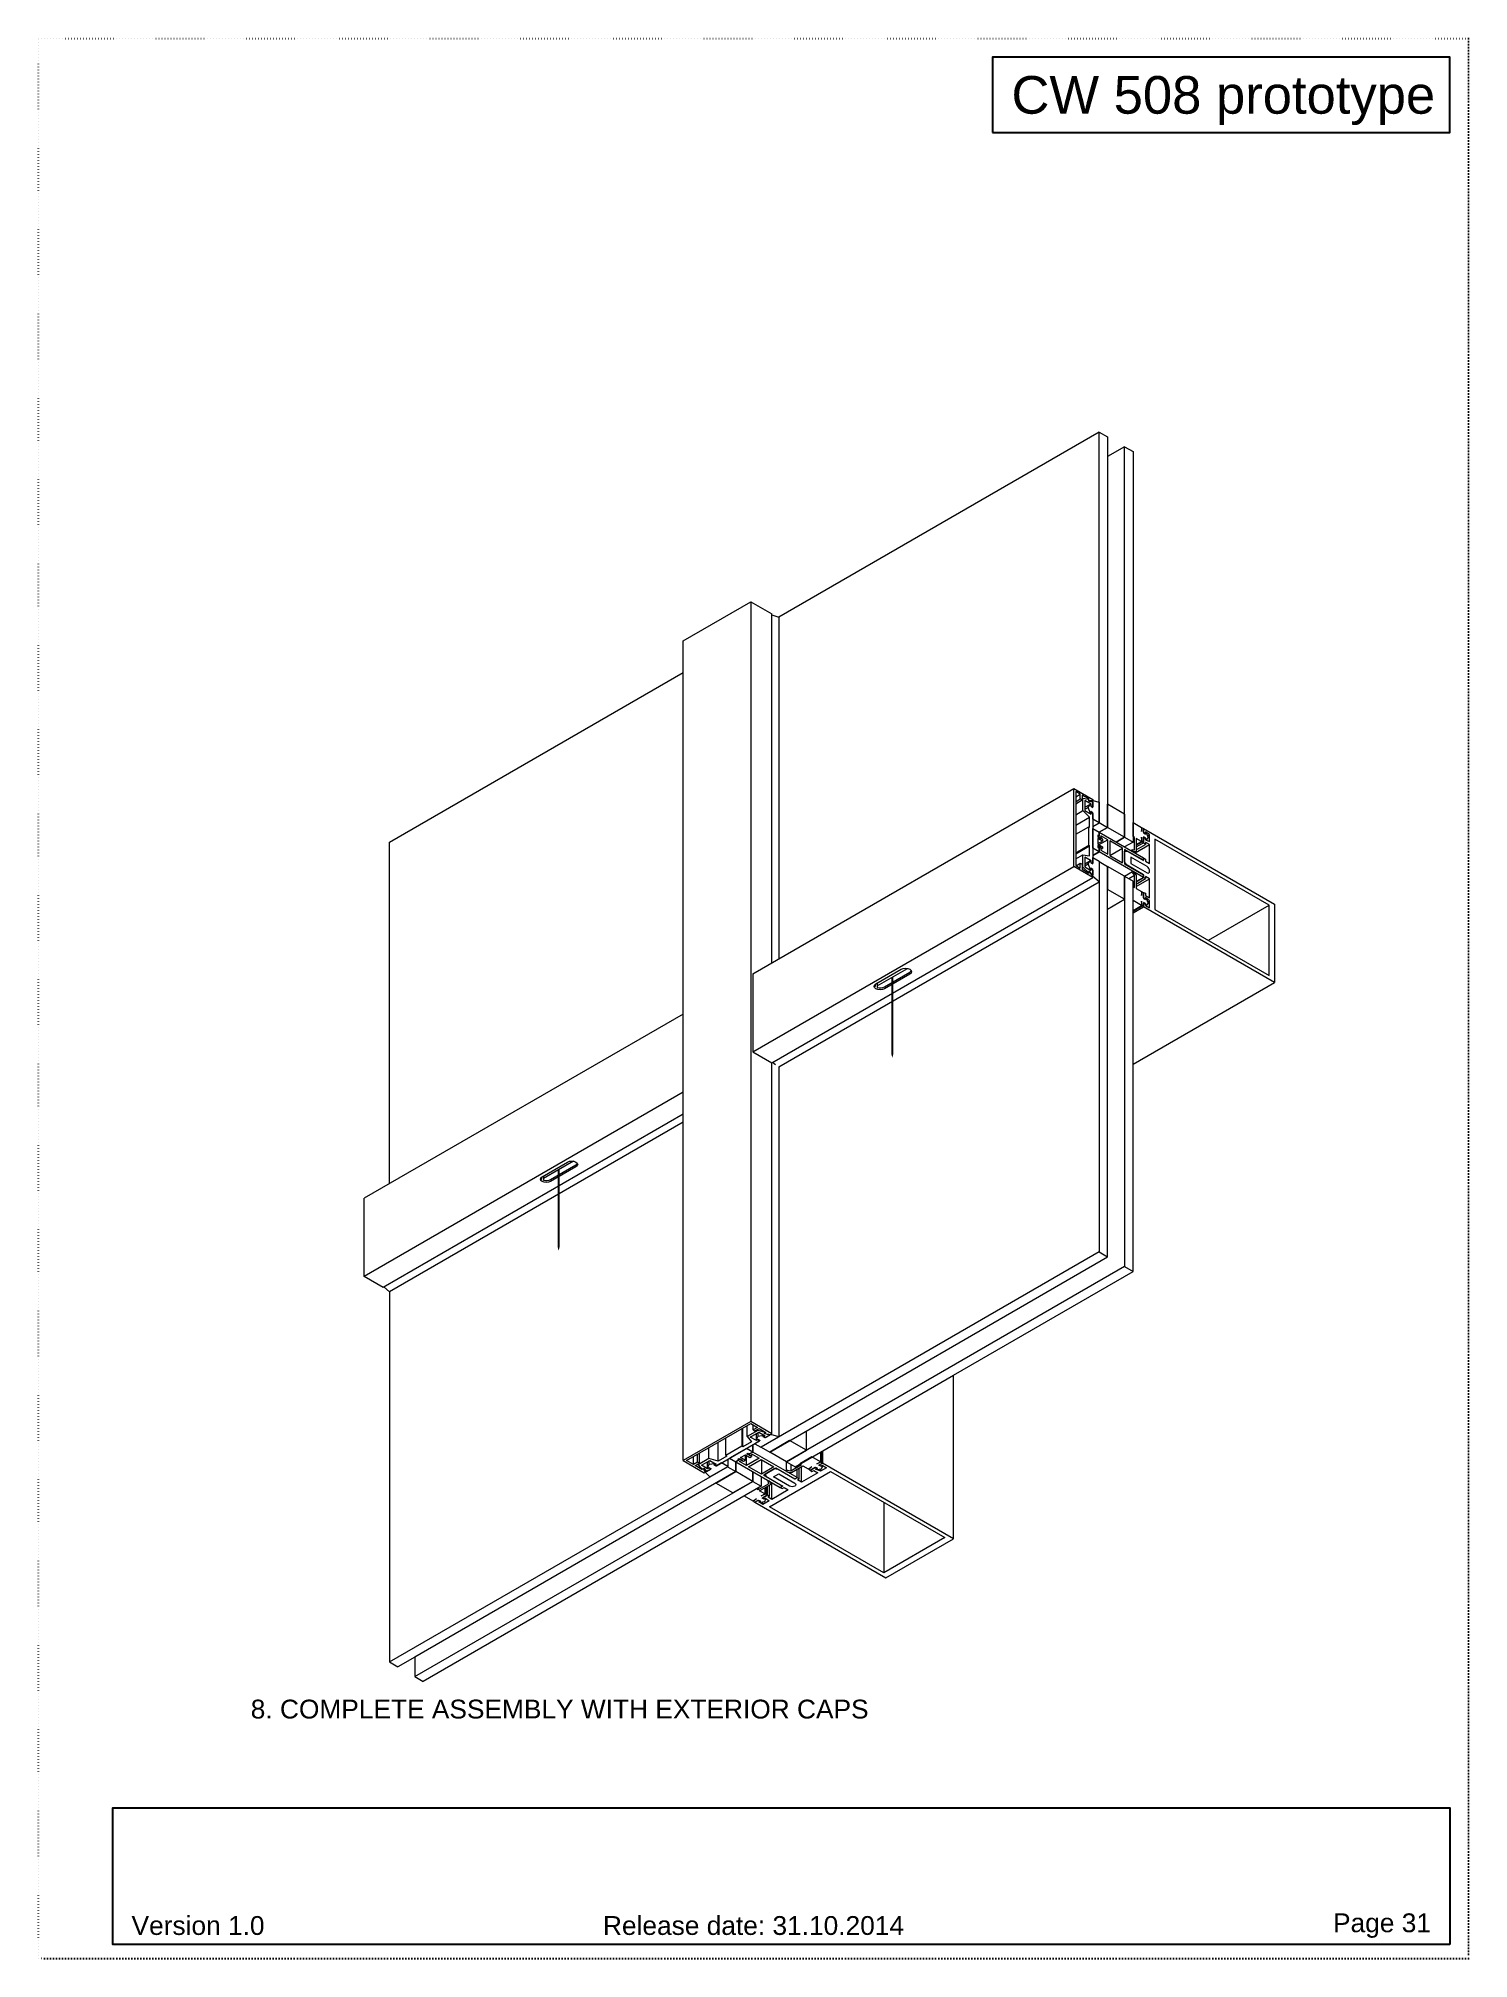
# Model space of a CAD drawing. Header units: millimetres. Extents: x -17234 to -8874, y -2869 to 1211.
# Drawn here: x -13434 to -12674, y -1849 to -829 of the extents above; entities that cross this region are included whole.
import ezdxf
from ezdxf.enums import TextEntityAlignment as Align

# ---------------------------------------------------------------- set-up
doc = ezdxf.new("R2010")
doc.units = ezdxf.units.MM
doc.linetypes.add('ACAD_ISO07W100', pattern=[3, 0, -3])
doc.linetypes.add('DASHED', pattern=[19.05, 12.7, -6.35])
doc.layers.get('Defpoints').update_dxf_attribs({"linetype": 'ACAD_ISO07W100', "true_color": 0x105689})
for name, color, linetype in [('Drain Path', 6, 'Continuous'), ('Profile View', 9, 'Continuous'), ('Text', 2, 'Continuous')]:
    doc.layers.add(name, color=color, linetype=linetype)
doc.styles.get("Standard").update_dxf_attribs({"font": 'arial.ttf'})

msp = doc.modelspace()

# ---------------------------------------------------------------- texts
at = {"layer": 'Text', "color": 1, "ltscale": 0.5}
msp.add_text('CW 508 prototype ', height=20, dxfattribs=at).set_placement((-12684.331, -849.239), align=Align.TOP_RIGHT)
at = {"layer": 'Text', "color": 1, "ltscale": 0.5, "char_height": 10}
for s, width, heights, insert, attachment_point in [('8. COMPLETE ASSEMBLY WITH EXTERIOR CAPS', 528.97966, [41.338], (-13321.493, -1711.696), 1), ('Page 31', 51.4779, [0], (-12694.331, -1831.739), 6), ('Version 1.0', 70.1, [0], (-13384.825, -1831.739), 4), ('Release date: 31.10.2014', 159.43151, [0], (-13054.331, -1831.739), 5)]:
    msp.add_mtext_dynamic_manual_height_columns(s, width=width, gutter_width=12.5, heights=heights, dxfattribs=dict(at, insert=insert, attachment_point=attachment_point))

# ---------------------------------------------------------------- linework, layer by layer
at = {"layer": 'Defpoints', "color": 1, "ltscale": 0.5}
msp.add_lwpolyline([(-13434.331, -829.239), (-12674.331, -829.239), (-12674.331, -1849.239), (-13434.331, -1849.239), (-13434.331, -829.239)], dxfattribs=at)
at = {"layer": 'Drain Path', "linetype": 'DASHED', "ltscale": 0.1}
for points in [[(-12980.556, -1370.904, 0, 3, 0), (-12980.556, -1364.904, 1, 1, 0), (-12980.556, -1327.89, 1, 1, 0)], [(-13157.898, -1473.292, 0, 3, 0), (-13157.898, -1467.292, 1, 1, 0), (-13157.898, -1430.279, 1, 1, 0)]]:
    msp.add_lwpolyline(points, format="xyseb", dxfattribs=at)
at = {"layer": 'Profile View', "lineweight": 0, "extrusion": (-2.77556e-17, 0.816497, -0.57735)}
for p, q in [((-12870.622, -1038.362), (-13040.857, -1136.647)), ((-12870.622, -1245.752), (-12870.622, -1038.362)), ((-12870.622, -1038.362), (-12866.132, -1040.954)), ((-12866.132, -1040.954), (-12866.132, -1051.323)), ((-12857.152, -1046.139), (-12866.132, -1051.323)), ((-12857.152, -1253.529), (-12857.152, -1046.139)), ((-12857.152, -1046.139), (-12852.662, -1048.731)), ((-12852.662, -1048.731), (-12852.662, -1245.752)), ((-12866.132, -1051.323), (-12866.132, -1248.344)), ((-13091.717, -1149.211), (-13055.796, -1128.472)), ((-13055.796, -1128.472), (-13055.796, -1563.991)), ((-13055.796, -1128.472), (-13044.57, -1134.953)), ((-13044.57, -1320.308), (-13044.57, -1134.953)), ((-13044.57, -1135.409), (-13040.857, -1136.647)), ((-13040.857, -1136.647), (-13040.857, -1318.164)), ((-13091.717, -1166.011), (-13091.717, -1149.211)), ((-13247.793, -1256.121), (-13091.717, -1166.011)), ((-13091.717, -1584.73), (-13091.717, -1166.011)), ((-13054.673, -1326.141), (-12884.048, -1227.631)), ((-12884.048, -1227.631), (-12873.946, -1233.463)), ((-12884.048, -1269.109), (-12884.048, -1227.631)), ((-12883.129, -1229.223), (-12883.129, -1268.578)), ((-12880.663, -1230.647), (-12883.129, -1229.223)), ((-12883.129, -1232.07), (-12880.663, -1230.647)), ((-12883.129, -1234.683), (-12880.663, -1233.259)), ((-12883.129, -1235.745), (-12879.744, -1233.79)), ((-12880.663, -1233.259), (-12880.663, -1230.647)), ((-12879.744, -1233.79), (-12880.663, -1233.259)), ((-12879.744, -1231.177), (-12879.744, -1233.79)), ((-12876.203, -1233.222), (-12879.744, -1231.177)), ((-12879.744, -1233.166), (-12879.249, -1232.88)), ((-12879.249, -1232.88), (-12876.317, -1233.341)), ((-12879.249, -1239.388), (-12879.249, -1232.88)), ((-12878.188, -1234.151), (-12878.188, -1239.342)), ((-12874.865, -1236.07), (-12878.188, -1234.151)), ((-12876.39, -1233.329), (-12876.203, -1233.222)), ((-12876.317, -1233.341), (-12876.167, -1234.414)), ((-12876.06, -1234.243), (-12876.203, -1233.222)), ((-12873.946, -1234.055), (-12876.06, -1234.243)), ((-12874.909, -1234.611), (-12873.946, -1234.055)), ((-12873.946, -1233.463), (-12873.946, -1234.055)), ((-12873.946, -1234.042), (-12870.622, -1234.932)), ((-12873.946, -1237.767), (-12873.946, -1234.042)), ((-12883.129, -1241.629), (-12879.249, -1239.388)), ((-12883.129, -1247.197), (-12875.713, -1242.915)), ((-12875.713, -1242.915), (-12879.249, -1239.388)), ((-12878.188, -1237.658), (-12875.328, -1236.006)), ((-12878.188, -1238.668), (-12876.524, -1237.707)), ((-12878.188, -1239.342), (-12874.865, -1241.261)), ((-12876.524, -1237.707), (-12875.328, -1236.006)), ((-12875.328, -1240.789), (-12876.524, -1237.707)), ((-12876.181, -1234.313), (-12876.06, -1234.243)), ((-12876.167, -1234.414), (-12873.946, -1234.762)), ((-12875.713, -1248.283), (-12875.713, -1242.915)), ((-12875.505, -1240.891), (-12875.328, -1240.789)), ((-12875.328, -1236.006), (-12875.067, -1236.158)), ((-12875.067, -1240.94), (-12875.328, -1240.789)), ((-12875.244, -1241.042), (-12875.067, -1240.94)), ((-12875.067, -1236.187), (-12874.865, -1236.07)), ((-12875.067, -1236.158), (-12875.067, -1237.12)), ((-12875.067, -1237.12), (-12873.946, -1237.767)), ((-12875.067, -1239.978), (-12875.067, -1240.94)), ((-12873.946, -1240.625), (-12875.067, -1239.978)), ((-12875.067, -1240.353), (-12874.865, -1240.237)), ((-12874.988, -1237.166), (-12874.865, -1237.095)), ((-12874.865, -1237.095), (-12874.865, -1236.07)), ((-12873.946, -1237.34), (-12874.865, -1237.095)), ((-12874.865, -1240.237), (-12873.946, -1241.052)), ((-12874.865, -1241.261), (-12874.865, -1240.237)), ((-12874.315, -1237.554), (-12873.946, -1237.34)), ((-12874.237, -1240.793), (-12873.946, -1240.625)), ((-12873.946, -1234.762), (-12873.946, -1237.34)), ((-12873.946, -1243.994), (-12873.946, -1240.625)), ((-12873.946, -1241.052), (-12873.946, -1267.353)), ((-12870.622, -1245.913), (-12873.946, -1243.994)), ((-12870.622, -1234.932), (-12870.622, -1245.913)), ((-12857.152, -1241.281), (-12866.132, -1236.097)), ((-12866.132, -1248.344), (-12866.132, -1236.097)), ((-12857.152, -1241.281), (-12857.152, -1253.529)), ((-12883.129, -1251.993), (-12876.208, -1247.997)), ((-12876.208, -1247.997), (-12875.713, -1248.283)), ((-12876.208, -1257.795), (-12876.208, -1247.997)), ((-12873.946, -1247.832), (-12870.622, -1245.913)), ((-12873.946, -1249.018), (-12870.622, -1250.936)), ((-12873.946, -1259.387), (-12873.946, -1249.018)), ((-12871.329, -1252.447), (-12871.329, -1253.386)), ((-12870.622, -1252.855), (-12871.329, -1252.447)), ((-12871.329, -1253.263), (-12870.622, -1252.855)), ((-12871.329, -1253.386), (-12869.561, -1254.407)), ((-12871.329, -1254.202), (-12871.329, -1257.223)), ((-12868.925, -1255.59), (-12871.329, -1254.202)), ((-12870.622, -1253.383), (-12870.979, -1253.588)), ((-12870.622, -1245.752), (-12866.132, -1248.344)), ((-12866.132, -1248.344), (-12870.622, -1250.936)), ((-12870.622, -1250.936), (-12866.132, -1248.344)), ((-12870.622, -1250.936), (-12870.622, -1252.855)), ((-12870.622, -1250.936), (-12847.074, -1264.532)), ((-12870.622, -1253.383), (-12870.622, -1250.936)), ((-12870.311, -1253.77), (-12870.622, -1253.383)), ((-12870.311, -1253.77), (-12870.488, -1253.872)), ((-12869.738, -1254.1), (-12870.311, -1253.77)), ((-12869.738, -1254.1), (-12869.915, -1254.202)), ((-12869.738, -1252.753), (-12869.738, -1254.1)), ((-12866.07, -1254.871), (-12869.738, -1252.753)), ((-12869.738, -1254.006), (-12869.561, -1253.904)), ((-12869.561, -1253.904), (-12868.925, -1254.695)), ((-12869.561, -1254.407), (-12869.561, -1253.904)), ((-12857.152, -1253.529), (-12866.132, -1248.344)), ((-12857.152, -1253.529), (-12861.642, -1256.121)), ((-12861.642, -1256.121), (-12857.152, -1253.529)), ((-12857.152, -1253.529), (-12852.662, -1256.121)), ((-12852.662, -1245.752), (-12848.175, -1248.342)), ((-12852.662, -1253.204), (-12852.662, -1245.752)), ((-12852.662, -1245.752), (-12852.662, -1256.121)), ((-12851.813, -1253.694), (-12852.662, -1253.204)), ((-12852.662, -1254.184), (-12851.813, -1253.694)), ((-12851.813, -1260.233), (-12851.813, -1253.694)), ((-12850.965, -1254.184), (-12850.965, -1261.288)), ((-12848.175, -1255.795), (-12850.965, -1254.184)), ((-12848.175, -1248.342), (-12848.175, -1250.586)), ((-12848.175, -1250.586), (-12847.833, -1248.54)), ((-12848.175, -1248.738), (-12847.833, -1248.54)), ((-12848.175, -1253.551), (-12848.175, -1255.795)), ((-12847.833, -1255.992), (-12848.175, -1253.551)), ((-12847.833, -1248.54), (-12847.005, -1249.018)), ((-12847.005, -1249.018), (-12847.005, -1251.262)), ((-12847.005, -1250.877), (-12847.005, -1249.018)), ((-12847.005, -1249.018), (-12847.005, -1249.018)), ((-12847.005, -1249.018), (-12777.408, -1289.2)), ((-12846.086, -1251.692), (-12847.005, -1250.877)), ((-12847.005, -1250.877), (-12847.005, -1250.877)), ((-12847.005, -1251.262), (-12845.971, -1251.858)), ((-12847.005, -1253.387), (-12847.005, -1256.47)), ((-12845.971, -1253.984), (-12847.005, -1253.387)), ((-12847.005, -1256.47), (-12847.005, -1253.772)), ((-12847.005, -1253.772), (-12847.005, -1253.772)), ((-12847.005, -1253.772), (-12846.086, -1254.018)), ((-12846.172, -1251.742), (-12846.086, -1251.692)), ((-12846.086, -1250.773), (-12846.086, -1251.692)), ((-12843.823, -1252.08), (-12846.086, -1250.773)), ((-12846.086, -1251.108), (-12845.971, -1251.042)), ((-12846.086, -1254.05), (-12845.971, -1253.984)), ((-12846.086, -1254.018), (-12846.086, -1254.976)), ((-12845.971, -1251.042), (-12845.637, -1251.235)), ((-12845.971, -1251.858), (-12845.971, -1251.042)), ((-12845.971, -1254.8), (-12845.971, -1253.984)), ((-12845.637, -1251.235), (-12844.697, -1253.657)), ((-12844.697, -1253.657), (-12845.637, -1254.994)), ((-12845.037, -1252.781), (-12843.823, -1252.08)), ((-12843.823, -1255.822), (-12843.823, -1252.08)), ((-12840.994, -1254.529), (-12840.994, -1291.925)), ((-12780.236, -1289.608), (-12840.994, -1254.529)), ((-13247.793, -1437.639), (-13247.793, -1256.121)), ((-12883.129, -1261.791), (-12876.208, -1257.795)), ((-12883.129, -1262.362), (-12875.713, -1258.081)), ((-12883.129, -1265.133), (-12879.249, -1262.893)), ((-12879.249, -1262.893), (-12875.713, -1263.448)), ((-12879.249, -1269.401), (-12879.249, -1262.893)), ((-12878.188, -1264.164), (-12878.188, -1269.355)), ((-12874.865, -1266.082), (-12878.188, -1264.164)), ((-12875.713, -1258.081), (-12876.208, -1257.795)), ((-12875.713, -1263.448), (-12875.713, -1258.081)), ((-12870.622, -1261.306), (-12873.946, -1259.387)), ((-12873.946, -1263.225), (-12870.622, -1261.306)), ((-12870.622, -1261.306), (-12873.946, -1263.225)), ((-12873.946, -1264.411), (-12870.622, -1266.329)), ((-12873.946, -1267.78), (-12873.946, -1264.411)), ((-12871.329, -1256.979), (-12868.925, -1255.59)), ((-12871.329, -1257.223), (-12868.925, -1258.612)), ((-12871.329, -1258.04), (-12871.329, -1258.979)), ((-12869.561, -1259.061), (-12871.329, -1258.04)), ((-12871.329, -1258.979), (-12870.622, -1259.387)), ((-12870.622, -1258.861), (-12871.078, -1259.124)), ((-12866.07, -1254.871), (-12870.737, -1257.565)), ((-12870.622, -1258.861), (-12870.309, -1258.833)), ((-12870.622, -1261.306), (-12870.622, -1258.861)), ((-12870.622, -1259.387), (-12870.622, -1261.306)), ((-12847.074, -1274.902), (-12870.622, -1261.306)), ((-12870.309, -1258.833), (-12869.738, -1259.163)), ((-12869.738, -1259.163), (-12869.561, -1259.061)), ((-12869.738, -1259.163), (-12869.738, -1260.51)), ((-12869.738, -1259.976), (-12868.925, -1259.507)), ((-12869.738, -1259.666), (-12869.561, -1259.564)), ((-12869.738, -1260.51), (-12866.07, -1262.628)), ((-12869.561, -1259.564), (-12869.561, -1259.061)), ((-12868.925, -1259.507), (-12869.561, -1259.564)), ((-12868.925, -1254.695), (-12868.925, -1255.59)), ((-12868.925, -1258.612), (-12868.925, -1259.507)), ((-12866.07, -1262.628), (-12866.07, -1254.871)), ((-12865.009, -1255.483), (-12865.009, -1263.24)), ((-12858.212, -1259.408), (-12865.009, -1255.483)), ((-12865.009, -1263.24), (-12858.212, -1267.164)), ((-12864.93, -1263.286), (-12858.212, -1259.408)), ((-12858.212, -1267.164), (-12858.212, -1259.408)), ((-12852.662, -1256.121), (-12857.152, -1258.714)), ((-12857.152, -1260.02), (-12857.152, -1267.777)), ((-12847.074, -1265.838), (-12857.152, -1260.02)), ((-12857.152, -1261.059), (-12855.798, -1260.938)), ((-12857.152, -1266.737), (-12857.152, -1261.059)), ((-12857.152, -1261.059), (-12857.152, -1261.059)), ((-12855.798, -1260.938), (-12847.005, -1266.015)), ((-12845.227, -1269.148), (-12853.784, -1264.21)), ((-12853.784, -1264.21), (-12853.784, -1267.476)), ((-12852.874, -1260.347), (-12853.599, -1260.765)), ((-12852.787, -1260.32), (-12851.813, -1260.233)), ((-12850.965, -1261.288), (-12852.362, -1261.413)), ((-12851.828, -1261.787), (-12850.965, -1261.288)), ((-12851.566, -1261.939), (-12843.823, -1257.468)), ((-12850.965, -1257.405), (-12848.175, -1255.795)), ((-12850.965, -1257.801), (-12847.833, -1255.992)), ((-12850.965, -1258.756), (-12847.005, -1256.47)), ((-12850.965, -1258.756), (-12847.005, -1256.47)), ((-12850.965, -1260.309), (-12845.944, -1257.411)), ((-12847.005, -1256.47), (-12847.833, -1255.992)), ((-12847.074, -1264.532), (-12847.074, -1265.838)), ((-12847.074, -1264.612), (-12847.005, -1264.572)), ((-12845.944, -1257.411), (-12847.005, -1256.47)), ((-12847.005, -1266.015), (-12847.005, -1264.572)), ((-12847.005, -1264.572), (-12845.944, -1265.184)), ((-12846.086, -1254.866), (-12845.971, -1254.8)), ((-12846.086, -1254.976), (-12843.823, -1255.822)), ((-12845.637, -1254.994), (-12845.971, -1254.8)), ((-12845.944, -1256.448), (-12845.944, -1257.411)), ((-12845.795, -1255.085), (-12845.637, -1254.994)), ((-12843.823, -1257.468), (-12845.767, -1256.346)), ((-12843.823, -1267.511), (-12843.823, -1257.468)), ((-13054.673, -1367.619), (-12884.048, -1269.109)), ((-13044.57, -1373.452), (-12873.946, -1274.941)), ((-12873.946, -1274.941), (-12884.048, -1269.109)), ((-12883.129, -1268.578), (-12880.663, -1270.002)), ((-12882.926, -1268.695), (-12880.663, -1267.389)), ((-12880.663, -1267.389), (-12879.744, -1267.92)), ((-12880.663, -1270.002), (-12880.663, -1267.389)), ((-12879.744, -1267.92), (-12879.744, -1270.532)), ((-12879.744, -1269.686), (-12879.249, -1269.401)), ((-12879.744, -1270.532), (-12876.203, -1272.577)), ((-12876.317, -1272.326), (-12879.249, -1269.401)), ((-12878.188, -1267.67), (-12875.328, -1266.019)), ((-12878.188, -1268.681), (-12876.524, -1267.72)), ((-12878.188, -1269.355), (-12874.865, -1271.273)), ((-12876.524, -1267.72), (-12875.328, -1266.019)), ((-12875.328, -1270.802), (-12876.524, -1267.72)), ((-12876.478, -1272.418), (-12876.317, -1272.326)), ((-12876.167, -1271.427), (-12876.317, -1272.326)), ((-12876.232, -1271.82), (-12876.06, -1271.72)), ((-12876.203, -1272.577), (-12876.06, -1271.72)), ((-12873.946, -1273.642), (-12876.167, -1271.427)), ((-12876.06, -1271.72), (-12873.946, -1274.35)), ((-12875.505, -1270.904), (-12875.328, -1270.802)), ((-12875.328, -1266.019), (-12875.067, -1266.17)), ((-12875.067, -1270.953), (-12875.328, -1270.802)), ((-12875.244, -1271.055), (-12875.067, -1270.953)), ((-12875.067, -1266.199), (-12874.865, -1266.082)), ((-12875.067, -1266.17), (-12875.067, -1267.132)), ((-12875.067, -1267.132), (-12873.946, -1267.78)), ((-12875.067, -1269.99), (-12875.067, -1270.953)), ((-12873.946, -1270.638), (-12875.067, -1269.99)), ((-12875.067, -1270.366), (-12874.865, -1270.249)), ((-12874.988, -1267.178), (-12874.865, -1267.107)), ((-12874.865, -1267.107), (-12874.865, -1266.082)), ((-12873.946, -1267.353), (-12874.865, -1267.107)), ((-12874.865, -1270.249), (-12873.946, -1271.065)), ((-12874.865, -1271.273), (-12874.865, -1270.249)), ((-12874.334, -1273.867), (-12873.946, -1273.642)), ((-12874.315, -1267.566), (-12873.946, -1267.353)), ((-12874.237, -1270.806), (-12873.946, -1270.638)), ((-12873.946, -1274.363), (-12873.946, -1270.638)), ((-12873.946, -1271.065), (-12873.946, -1273.642)), ((-12873.946, -1274.35), (-12873.946, -1274.941)), ((-12870.622, -1277.31), (-12873.946, -1274.363)), ((-12870.622, -1266.329), (-12870.622, -1277.31)), ((-12870.622, -1266.491), (-12866.132, -1269.083)), ((-12870.622, -1266.491), (-12870.622, -1473.881)), ((-12866.132, -1476.473), (-12866.132, -1269.083)), ((-12857.152, -1274.268), (-12866.132, -1269.083)), ((-12866.132, -1269.083), (-12866.132, -1281.331)), ((-12857.24, -1274.217), (-12852.874, -1271.696)), ((-12855.798, -1268.422), (-12857.152, -1266.737)), ((-12857.152, -1266.737), (-12857.152, -1266.737)), ((-12857.152, -1267.777), (-12847.074, -1273.595)), ((-12857.152, -1286.515), (-12857.152, -1274.268)), ((-12857.152, -1274.268), (-12852.662, -1276.86)), ((-12857.152, -1274.268), (-12857.152, -1481.658)), ((-12855.916, -1268.49), (-12855.798, -1268.422)), ((-12847.005, -1273.498), (-12855.798, -1268.422)), ((-12854.95, -1275.539), (-12851.813, -1273.729)), ((-12853.784, -1267.476), (-12845.223, -1272.421)), ((-12851.813, -1273.729), (-12852.787, -1272.517)), ((-12852.362, -1271.914), (-12850.965, -1273.653)), ((-12851.813, -1280.267), (-12851.813, -1273.729)), ((-12850.965, -1273.653), (-12850.965, -1280.757)), ((-12847.074, -1274.902), (-12850.965, -1277.148)), ((-12850.965, -1277.228), (-12847.005, -1274.941)), ((-12847.192, -1265.907), (-12847.074, -1265.838)), ((-12847.123, -1273.567), (-12847.005, -1273.498)), ((-12847.074, -1273.595), (-12847.074, -1274.902)), ((-12847.005, -1274.941), (-12847.005, -1273.498)), ((-12845.944, -1275.554), (-12847.005, -1274.941)), ((-12845.944, -1265.184), (-12845.944, -1266.287)), ((-12845.944, -1266.287), (-12843.823, -1267.511)), ((-12843.823, -1275.676), (-12845.944, -1274.452)), ((-12845.944, -1274.452), (-12845.944, -1275.554)), ((-13040.857, -1375.596), (-12870.622, -1277.31)), ((-12857.152, -1286.515), (-12866.132, -1281.331)), ((-12852.662, -1374.125), (-12852.662, -1276.86)), ((-12852.662, -1279.777), (-12851.813, -1280.267)), ((-12852.662, -1287.23), (-12852.662, -1279.777)), ((-12850.965, -1278.452), (-12845.944, -1275.554)), ((-12850.965, -1279.8), (-12843.823, -1275.676)), ((-12850.965, -1280.757), (-12848.175, -1282.367)), ((-12848.175, -1282.367), (-12848.175, -1284.611)), ((-12848.175, -1284.611), (-12847.833, -1282.565)), ((-12848.175, -1282.763), (-12847.833, -1282.565)), ((-12847.833, -1282.565), (-12847.005, -1283.043)), ((-12847.075, -1283.002), (-12847.005, -1282.962)), ((-12847.005, -1285.742), (-12847.005, -1282.962)), ((-12847.005, -1282.962), (-12845.944, -1283.246)), ((-12847.005, -1283.043), (-12847.005, -1286.126)), ((-12845.944, -1283.246), (-12845.944, -1284.494)), ((-12845.944, -1284.494), (-12843.823, -1285.719)), ((-12843.823, -1285.719), (-12843.823, -1275.676)), ((-12866.132, -1291.7), (-12857.152, -1286.515)), ((-12848.175, -1289.82), (-12852.662, -1287.23)), ((-12852.662, -1292.41), (-12848.175, -1289.82)), ((-12852.662, -1292.806), (-12847.833, -1290.018)), ((-12852.662, -1293.762), (-12847.005, -1290.496)), ((-12852.662, -1293.762), (-12847.005, -1290.496)), ((-12848.175, -1287.576), (-12848.175, -1289.82)), ((-12847.833, -1290.018), (-12848.175, -1287.576)), ((-12847.005, -1290.496), (-12847.833, -1290.018)), ((-12846.086, -1286.557), (-12847.005, -1285.742)), ((-12847.005, -1285.742), (-12847.005, -1285.742)), ((-12847.005, -1286.126), (-12845.971, -1286.723)), ((-12847.005, -1288.252), (-12847.005, -1290.496)), ((-12845.971, -1288.848), (-12847.005, -1288.252)), ((-12847.005, -1290.496), (-12847.005, -1288.636)), ((-12847.005, -1288.636), (-12847.005, -1288.636)), ((-12847.005, -1288.636), (-12846.086, -1288.882)), ((-12777.408, -1330.678), (-12847.005, -1290.496)), ((-12846.172, -1286.607), (-12846.086, -1286.557)), ((-12843.823, -1287.366), (-12846.086, -1285.598)), ((-12846.086, -1285.598), (-12846.086, -1286.557)), ((-12846.086, -1285.972), (-12845.971, -1285.906)), ((-12846.086, -1288.914), (-12845.971, -1288.848)), ((-12846.086, -1288.882), (-12846.086, -1289.802)), ((-12846.086, -1289.731), (-12845.971, -1289.665)), ((-12846.086, -1289.802), (-12843.823, -1291.108)), ((-12845.971, -1285.906), (-12845.637, -1286.099)), ((-12845.971, -1286.723), (-12845.971, -1285.906)), ((-12845.971, -1289.665), (-12845.971, -1288.848)), ((-12845.637, -1289.858), (-12845.971, -1289.665)), ((-12845.812, -1289.959), (-12845.637, -1289.858)), ((-12845.637, -1286.099), (-12844.697, -1288.521)), ((-12844.697, -1288.521), (-12845.637, -1289.858)), ((-12844.904, -1287.989), (-12843.823, -1287.366)), ((-12843.823, -1291.108), (-12843.823, -1287.366)), ((-12840.994, -1291.925), (-12780.236, -1327.003)), ((-12812.622, -1308.306), (-12780.236, -1289.608)), ((-12780.236, -1327.003), (-12780.236, -1289.608)), ((-12777.408, -1289.2), (-12777.408, -1330.678)), ((-12989.284, -1331.499), (-12975.813, -1323.722)), ((-12988.544, -1332.502), (-12972.568, -1323.278)), ((-12984.793, -1333.03), (-12971.323, -1325.253)), ((-13054.673, -1326.141), (-13054.673, -1367.619)), ((-12989.541, -1332.862), (-12989.541, -1331.667)), ((-12988.544, -1331.072), (-12988.544, -1333.348)), ((-12971.323, -1326.314), (-12984.793, -1334.092)), ((-12852.662, -1374.125), (-12777.408, -1330.678)), ((-13091.717, -1347.528), (-13261.219, -1445.39)), ((-13054.673, -1367.619), (-13044.57, -1373.452)), ((-13044.57, -1570.472), (-13044.57, -1373.452)), ((-13042.701, -1374.531), (-13044.175, -1373.224)), ((-13040.857, -1375.596), (-13040.857, -1572.166)), ((-12852.662, -1484.25), (-12852.662, -1374.125)), ((-13091.717, -1389.006), (-13261.219, -1486.868)), ((-13091.717, -1400.672), (-13251.116, -1492.701)), ((-13091.717, -1404.959), (-13247.793, -1495.07)), ((-13166.626, -1433.888), (-13153.156, -1426.111)), ((-13149.91, -1425.667), (-13165.886, -1434.891)), ((-13162.136, -1435.419), (-13148.665, -1427.642)), ((-13166.883, -1435.251), (-13166.883, -1434.056)), ((-13165.886, -1433.461), (-13165.886, -1435.737)), ((-13148.665, -1428.703), (-13162.136, -1436.48)), ((-13261.219, -1486.868), (-13261.219, -1445.39)), ((-12870.622, -1473.881), (-13050.227, -1577.576)), ((-13045.737, -1580.168), (-12866.132, -1476.473)), ((-12870.622, -1473.881), (-12866.132, -1476.473)), ((-13251.116, -1492.701), (-13261.219, -1486.868)), ((-12857.152, -1481.658), (-13036.757, -1585.353)), ((-12948.033, -1539.313), (-12852.662, -1484.25)), ((-12857.152, -1481.658), (-12852.662, -1484.25)), ((-13247.793, -1495.07), (-13250.721, -1492.473)), ((-13247.793, -1495.07), (-13247.793, -1691.64)), ((-13032.267, -1587.945), (-12948.033, -1539.313)), ((-12948.033, -1626.208), (-12948.033, -1539.313)), ((-13055.796, -1563.991), (-13091.717, -1584.73)), ((-13089.878, -1584.73), (-13055.796, -1565.053)), ((-13060.551, -1567.798), (-13060.551, -1577.086)), ((-13060.056, -1577.372), (-13060.056, -1567.513)), ((-13057.656, -1571.904), (-13057.656, -1566.127)), ((-13052.02, -1568.65), (-13057.656, -1571.904)), ((-13056.026, -1572.187), (-13051.53, -1569.592)), ((-13044.57, -1570.472), (-13055.796, -1563.991)), ((-13055.796, -1565.053), (-13052.207, -1567.125)), ((-13054.47, -1568.431), (-13054.47, -1565.818)), ((-13052.207, -1567.125), (-13054.47, -1568.431)), ((-13054.47, -1568.431), (-13053.551, -1568.962)), ((-13053.551, -1568.962), (-13051.288, -1567.655)), ((-13052.989, -1570.434), (-13052.989, -1573.736)), ((-13052.114, -1569.929), (-13052.114, -1571.85)), ((-13052.02, -1568.65), (-13052.02, -1568.078)), ((-13048.022, -1569.727), (-13052.02, -1568.65)), ((-13051.53, -1569.592), (-13048.207, -1571.51)), ((-13051.288, -1567.655), (-13047.747, -1569.7)), ((-13048.725, -1570.306), (-13048.022, -1569.727)), ((-13045.695, -1571.122), (-13048.725, -1570.306)), ((-13047.747, -1569.7), (-13048.417, -1570.252)), ((-13048.417, -1570.252), (-13048.417, -1570.052)), ((-13048.417, -1570.252), (-13045.082, -1570.768)), ((-13045.071, -1570.762), (-13048.298, -1572.624)), ((-13048.022, -1569.727), (-13048.022, -1569.541)), ((-13045.695, -1571.122), (-13045.695, -1570.673)), ((-13045.082, -1570.768), (-13044.57, -1570.472)), ((-13040.857, -1572.166), (-13045.071, -1570.762)), ((-13026.15, -1579.229), (-13026.15, -1568.86)), ((-13083.108, -1586.027), (-13083.108, -1580.821)), ((-13078.012, -1583.656), (-13078.012, -1577.879)), ((-13073.919, -1587.417), (-13051.142, -1574.267)), ((-13073.19, -1584.954), (-13073.19, -1575.095)), ((-13069.036, -1581.985), (-13069.036, -1572.697)), ((-13060.551, -1577.086), (-13069.036, -1581.985)), ((-13058.041, -1578.25), (-13067.021, -1583.434)), ((-13060.056, -1577.372), (-13060.551, -1577.086)), ((-13055.408, -1574.688), (-13060.056, -1577.372)), ((-13054.717, -1580.168), (-13058.041, -1578.25)), ((-13057.899, -1581.189), (-13057.086, -1580.719)), ((-13057.656, -1571.904), (-13055.408, -1574.688)), ((-13057.086, -1580.719), (-13056.379, -1581.128)), ((-13054.717, -1580.168), (-13056.835, -1581.391)), ((-13056.835, -1581.391), (-13056.835, -1580.865)), ((-13056.379, -1581.128), (-13054.717, -1580.168)), ((-13052.702, -1574.106), (-13056.026, -1572.187)), ((-13054.717, -1576.331), (-13054.717, -1580.168)), ((-13054.717, -1580.168), (-13054.717, -1576.331)), ((-13031.169, -1593.764), (-13054.717, -1580.168)), ((-13050.773, -1574.053), (-13053.69, -1575.738)), ((-13053.69, -1575.738), (-13050.367, -1577.657)), ((-13052.114, -1571.85), (-13052.989, -1573.736)), ((-13052.989, -1573.736), (-13052.727, -1573.887)), ((-13052.727, -1573.887), (-13051.894, -1573.406)), ((-13051.815, -1573.594), (-13052.702, -1574.106)), ((-13052.702, -1574.106), (-13052.702, -1573.873)), ((-13048.847, -1571.345), (-13052.114, -1571.85)), ((-13051.894, -1573.406), (-13050.773, -1574.053)), ((-13051.815, -1573.594), (-13051.815, -1573.451)), ((-13051.142, -1574.267), (-13051.815, -1573.594)), ((-13051.142, -1574.267), (-13051.142, -1573.84)), ((-13050.367, -1577.657), (-13040.857, -1572.166)), ((-13050.227, -1577.576), (-13045.737, -1580.168)), ((-13049.419, -1571.977), (-13048.585, -1571.496)), ((-13048.298, -1572.624), (-13049.419, -1571.977)), ((-13048.207, -1571.51), (-13049.094, -1572.023)), ((-13049.094, -1572.023), (-13049.094, -1571.789)), ((-13049.094, -1572.023), (-13047.928, -1572.411)), ((-13048.847, -1571.141), (-13048.847, -1571.345)), ((-13048.585, -1571.496), (-13048.847, -1571.345)), ((-13048.585, -1571.292), (-13048.585, -1571.496)), ((-13048.298, -1572.288), (-13048.298, -1572.624)), ((-13047.928, -1572.411), (-13045.695, -1571.122)), ((-13035.131, -1574.045), (-13045.737, -1580.168)), ((-13036.757, -1585.353), (-13045.737, -1580.168)), ((-13036.757, -1585.353), (-13026.15, -1579.229)), ((-13026.15, -1579.229), (-13035.131, -1574.045)), ((-13018.8, -1580.17), (-13018.8, -1585.351)), ((-13018.457, -1579.973), (-13018.457, -1585.549)), ((-13017.63, -1579.495), (-13017.63, -1586.027)), ((-13017.63, -1586.027), (-13017.63, -1579.495)), ((-13247.793, -1691.64), (-13068.188, -1587.945)), ((-13063.698, -1590.538), (-13234.323, -1689.048)), ((-13091.717, -1584.73), (-13080.491, -1591.211)), ((-13086.29, -1586.802), (-13089.878, -1584.73)), ((-13086.29, -1586.802), (-13086.29, -1582.659)), ((-13084.027, -1585.496), (-13086.29, -1586.802)), ((-13085.37, -1587.333), (-13083.108, -1586.027)), ((-13081.83, -1589.377), (-13085.37, -1587.333)), ((-13084.027, -1585.496), (-13084.027, -1581.352)), ((-13083.108, -1586.027), (-13084.027, -1585.496)), ((-13078.012, -1583.656), (-13083.648, -1586.91)), ((-13083.648, -1586.91), (-13083.648, -1586.339)), ((-13083.648, -1586.91), (-13081.783, -1589.219)), ((-13082.017, -1587.193), (-13077.522, -1584.598)), ((-13078.694, -1589.112), (-13082.017, -1587.193)), ((-13080.873, -1588.991), (-13081.83, -1589.377)), ((-13081.83, -1589.377), (-13081.83, -1589.161)), ((-13081.783, -1589.219), (-13080.779, -1588.813)), ((-13080.873, -1588.991), (-13080.873, -1588.851)), ((-13079.98, -1590.916), (-13080.873, -1588.991)), ((-13080.779, -1588.813), (-13079.366, -1590.562)), ((-13080.491, -1591.211), (-13079.98, -1590.916)), ((-13076.764, -1589.059), (-13079.991, -1590.922)), ((-13079.991, -1590.922), (-13077.558, -1593.355)), ((-13079.98, -1590.916), (-13079.98, -1589.803)), ((-13079.366, -1590.562), (-13077.134, -1589.273)), ((-13078.981, -1585.44), (-13078.981, -1588.742)), ((-13078.105, -1586.856), (-13078.981, -1588.742)), ((-13078.981, -1588.742), (-13078.719, -1588.893)), ((-13078.719, -1588.893), (-13077.885, -1588.412)), ((-13077.806, -1588.6), (-13078.694, -1589.112)), ((-13078.694, -1589.112), (-13078.694, -1588.879)), ((-13078.105, -1584.935), (-13078.105, -1586.856)), ((-13074.839, -1586.351), (-13078.105, -1586.856)), ((-13073.19, -1584.954), (-13078.012, -1583.656)), ((-13077.885, -1588.412), (-13076.764, -1589.059)), ((-13077.806, -1588.6), (-13077.806, -1588.458)), ((-13077.134, -1589.273), (-13077.806, -1588.6)), ((-13077.558, -1593.355), (-13068.048, -1587.865)), ((-13077.522, -1584.598), (-13074.198, -1586.517)), ((-13077.134, -1589.273), (-13077.134, -1588.846)), ((-13075.411, -1586.983), (-13074.577, -1586.502)), ((-13074.289, -1587.631), (-13075.411, -1586.983)), ((-13074.198, -1586.517), (-13075.085, -1587.029)), ((-13075.085, -1587.029), (-13075.085, -1586.795)), ((-13075.085, -1587.029), (-13073.919, -1587.417)), ((-13074.839, -1586.147), (-13074.839, -1586.351)), ((-13074.577, -1586.502), (-13074.839, -1586.351)), ((-13074.577, -1586.298), (-13074.577, -1586.502)), ((-13074.304, -1596.662), (-13063.698, -1590.538)), ((-13071.371, -1585.946), (-13074.289, -1587.631)), ((-13074.289, -1587.294), (-13074.289, -1587.631)), ((-13068.541, -1582.271), (-13073.19, -1584.954)), ((-13068.048, -1587.865), (-13071.371, -1585.946)), ((-13069.036, -1581.985), (-13068.541, -1582.271)), ((-13068.188, -1587.945), (-13063.698, -1590.538)), ((-13068.048, -1584.027), (-13068.048, -1587.865)), ((-13067.021, -1583.434), (-13063.698, -1585.353)), ((-13061.579, -1584.13), (-13063.698, -1585.353)), ((-13063.698, -1585.353), (-13062.036, -1584.394)), ((-13063.698, -1585.353), (-13063.698, -1590.538)), ((-13063.698, -1590.538), (-13063.698, -1585.353)), ((-13063.698, -1585.353), (-13040.149, -1598.949)), ((-13054.717, -1595.723), (-13063.698, -1590.538)), ((-13062.743, -1583.985), (-13061.93, -1583.516)), ((-13062.036, -1584.394), (-13062.743, -1583.985)), ((-13062.036, -1583.577), (-13062.036, -1584.394)), ((-13061.93, -1583.516), (-13060.162, -1584.537)), ((-13061.682, -1585.21), (-13060.516, -1584.537)), ((-13058.014, -1587.328), (-13061.682, -1585.21)), ((-13061.579, -1584.13), (-13061.579, -1583.718)), ((-13061.089, -1584.206), (-13061.579, -1584.13)), ((-13061.223, -1583.108), (-13058.606, -1581.597)), ((-13058.819, -1584.496), (-13061.223, -1583.108)), ((-13061.089, -1584.206), (-13061.089, -1584.002)), ((-13060.516, -1584.537), (-13061.089, -1584.206)), ((-13060.162, -1584.537), (-13060.598, -1584.788)), ((-13060.598, -1584.584), (-13060.598, -1584.788)), ((-13060.598, -1584.788), (-13059.594, -1584.943)), ((-13060.516, -1584.537), (-13060.516, -1584.332)), ((-13059.594, -1584.943), (-13058.819, -1584.496)), ((-13058.819, -1581.72), (-13058.819, -1584.496)), ((-13058.606, -1581.597), (-13056.202, -1582.985)), ((-13058.014, -1587.328), (-13058.014, -1581.939)), ((-13051.297, -1583.45), (-13058.014, -1587.328)), ((-13056.132, -1582.21), (-13057.899, -1581.189)), ((-13056.954, -1587.94), (-13050.236, -1584.062)), ((-13050.157, -1591.865), (-13056.954, -1587.94)), ((-13056.835, -1581.391), (-13056.702, -1581.676)), ((-13056.702, -1581.676), (-13056.132, -1582.005)), ((-13056.202, -1582.985), (-13055.427, -1582.538)), ((-13056.132, -1582.005), (-13054.965, -1581.332)), ((-13055.696, -1581.958), (-13056.132, -1582.21)), ((-13056.132, -1582.005), (-13056.132, -1582.21)), ((-13055.696, -1581.754), (-13055.696, -1581.958)), ((-13055.427, -1582.538), (-13055.696, -1581.958)), ((-13055.427, -1581.599), (-13055.427, -1582.538)), ((-13054.965, -1581.332), (-13051.297, -1583.45)), ((-13054.717, -1590.538), (-13054.717, -1595.723)), ((-13054.717, -1595.723), (-13054.717, -1590.538)), ((-13050.236, -1584.062), (-13043.439, -1587.986)), ((-13050.157, -1584.108), (-13050.157, -1591.865)), ((-13043.439, -1587.986), (-13050.157, -1591.865)), ((-13049.096, -1592.477), (-13042.378, -1588.599)), ((-13043.279, -1589.118), (-13048.196, -1591.957)), ((-13045.773, -1609.215), (-13013.387, -1590.517)), ((-13041.143, -1589.449), (-13043.279, -1589.118)), ((-13042.378, -1588.599), (-13032.301, -1594.417)), ((-13041.143, -1589.449), (-13041.143, -1589.312)), ((-13032.35, -1594.525), (-13041.143, -1589.449)), ((-13036.845, -1590.343), (-13036.845, -1585.302)), ((-13036.757, -1585.353), (-13032.267, -1587.945)), ((-13036.401, -1590.678), (-13034.196, -1591.019)), ((-13034.555, -1590.246), (-13036.09, -1590.009)), ((-13034.555, -1586.625), (-13034.555, -1590.246)), ((-13028.892, -1586.977), (-13034.555, -1590.246)), ((-13034.196, -1591.019), (-13028.044, -1587.467)), ((-13031.169, -1593.764), (-13031.169, -1589.271)), ((-13031.1, -1593.804), (-13031.1, -1589.231)), ((-13030.039, -1594.416), (-13030.039, -1588.619)), ((-13023.287, -1582.761), (-13029.741, -1586.487)), ((-13029.741, -1586.487), (-13028.892, -1586.977)), ((-13028.873, -1596.192), (-13028.873, -1587.945)), ((-13020.175, -1591.171), (-13028.873, -1596.192)), ((-13028.044, -1587.467), (-13025.254, -1589.077)), ((-13025.254, -1589.077), (-13023.311, -1587.955)), ((-13023.311, -1587.955), (-13024.911, -1589.275)), ((-13024.911, -1588.879), (-13024.911, -1589.275)), ((-13024.911, -1589.275), (-13024.084, -1589.753)), ((-13021.747, -1588.404), (-13024.154, -1589.794)), ((-13024.154, -1589.794), (-13024.154, -1589.712)), ((-13024.154, -1589.794), (-13023.378, -1590.57)), ((-13024.084, -1589.753), (-13021.414, -1588.211)), ((-13023.378, -1590.57), (-13022.297, -1589.946)), ((-13018.8, -1585.351), (-13023.287, -1582.761)), ((-13022.297, -1589.946), (-13020.175, -1591.171)), ((-13020.581, -1588.792), (-13021.747, -1588.404)), ((-13021.414, -1588.211), (-13020.381, -1588.808)), ((-13021.411, -1589.271), (-13020.581, -1588.792)), ((-13018.749, -1590.347), (-13021.411, -1589.271)), ((-13020.381, -1588.808), (-13021.088, -1589.216)), ((-13021.088, -1589.085), (-13021.088, -1589.216)), ((-13021.088, -1589.216), (-13020.753, -1589.409)), ((-13020.753, -1589.409), (-13018.186, -1589.012)), ((-13020.743, -1586.473), (-13018.8, -1585.351)), ((-13018.457, -1585.549), (-13020.743, -1586.473)), ((-13020.581, -1588.792), (-13020.581, -1588.692)), ((-13019.573, -1587.149), (-13017.63, -1586.027)), ((-13018.54, -1587.745), (-13019.573, -1587.149)), ((-13017.63, -1586.027), (-13019.24, -1586.956)), ((-13019.24, -1586.956), (-13018.567, -1587.629)), ((-13015.508, -1588.476), (-13018.749, -1590.347)), ((-13018.749, -1590.347), (-13018.749, -1589.1)), ((-13018.567, -1587.629), (-13017.771, -1587.17)), ((-13017.833, -1587.337), (-13018.54, -1587.745)), ((-13018.54, -1587.614), (-13018.54, -1587.745)), ((-13017.63, -1586.027), (-13018.457, -1585.549)), ((-13018.186, -1589.012), (-13017.498, -1587.53)), ((-13017.833, -1587.205), (-13017.833, -1587.337)), ((-13017.498, -1587.53), (-13017.833, -1587.337)), ((-13017.771, -1587.17), (-13015.508, -1588.476)), ((-12948.033, -1626.208), (-13017.63, -1586.027)), ((-13017.498, -1587.327), (-13017.498, -1587.53)), ((-13013.387, -1590.517), (-12952.629, -1625.596)), ((-13234.323, -1699.418), (-13054.717, -1595.723)), ((-13050.227, -1598.315), (-13229.832, -1702.01)), ((-13065.324, -1601.846), (-13074.304, -1596.662)), ((-13054.717, -1595.723), (-13065.324, -1601.846)), ((-13052.753, -1599.773), (-13059.208, -1603.5)), ((-13054.717, -1595.723), (-13050.227, -1598.315)), ((-13051.905, -1600.263), (-13052.753, -1599.773)), ((-13046.242, -1596.994), (-13051.905, -1600.263)), ((-13051.905, -1599.284), (-13051.905, -1600.263)), ((-13051.056, -1600.753), (-13044.904, -1597.201)), ((-13048.267, -1602.364), (-13051.056, -1600.753)), ((-13050.227, -1593.13), (-13050.227, -1598.315)), ((-13039.018, -1598.295), (-13049.096, -1592.477)), ((-13048.267, -1599.143), (-13048.267, -1602.364)), ((-13048.196, -1591.957), (-13047.623, -1593.19)), ((-13047.924, -1598.945), (-13047.924, -1602.562)), ((-13047.623, -1593.19), (-13038.831, -1598.267)), ((-13047.097, -1598.467), (-13047.097, -1603.039)), ((-13047.097, -1603.039), (-13047.097, -1598.467)), ((-13046.674, -1595.182), (-13046.674, -1596.018)), ((-13046.654, -1596.107), (-13046.242, -1596.994)), ((-13045.752, -1603.488), (-13045.752, -1597.691)), ((-13044.904, -1597.201), (-13045.495, -1595.928)), ((-13044.904, -1596.204), (-13044.904, -1597.201)), ((-13044.641, -1605.296), (-13044.641, -1596.355)), ((-13035.944, -1600.275), (-13044.641, -1605.296)), ((-13043.784, -1593.299), (-13040.955, -1591.666)), ((-13035.229, -1598.241), (-13043.784, -1593.299)), ((-13040.955, -1591.666), (-13032.392, -1596.607)), ((-13040.149, -1598.949), (-13039.018, -1598.295)), ((-13038.831, -1598.267), (-13040.08, -1598.989)), ((-13040.08, -1598.989), (-13040.08, -1598.909)), ((-13040.08, -1598.989), (-13039.02, -1599.601)), ((-13039.02, -1599.601), (-13038.065, -1599.05)), ((-13039.018, -1598.159), (-13039.018, -1598.295)), ((-13038.065, -1599.05), (-13035.944, -1600.275)), ((-13031.1, -1593.804), (-13032.35, -1594.525)), ((-13032.35, -1594.389), (-13032.35, -1594.525)), ((-13032.301, -1594.417), (-13031.169, -1593.764)), ((-13030.039, -1594.416), (-13031.1, -1593.804)), ((-13030.994, -1594.967), (-13030.039, -1594.416)), ((-13028.873, -1596.192), (-13030.994, -1594.967)), ((-13059.208, -1603.5), (-13054.721, -1606.09)), ((-13054.721, -1606.09), (-13052.778, -1604.968)), ((-13052.778, -1604.968), (-13054.378, -1606.288)), ((-13054.378, -1605.892), (-13054.378, -1606.288)), ((-13054.378, -1606.288), (-13053.551, -1606.766)), ((-13053.551, -1606.766), (-13051.607, -1605.644)), ((-13051.94, -1605.836), (-13053.551, -1606.766)), ((-13053.551, -1606.766), (-12983.954, -1646.948)), ((-13050.775, -1606.224), (-13051.94, -1605.836)), ((-13051.607, -1605.644), (-13050.574, -1606.24)), ((-13051.571, -1606.684), (-13050.775, -1606.224)), ((-13049.308, -1607.99), (-13051.571, -1606.684)), ((-13050.574, -1606.24), (-13051.281, -1606.648)), ((-13051.281, -1606.517), (-13051.281, -1606.648)), ((-13051.281, -1606.648), (-13050.947, -1606.842)), ((-13050.947, -1606.842), (-13048.379, -1606.445)), ((-13050.775, -1606.224), (-13050.775, -1606.124)), ((-13050.21, -1603.486), (-13048.267, -1602.364)), ((-13047.924, -1602.562), (-13050.21, -1603.486)), ((-13049.766, -1604.581), (-13047.097, -1603.039)), ((-13048.733, -1605.177), (-13049.766, -1604.581)), ((-13047.097, -1603.039), (-13049.434, -1604.389)), ((-13049.434, -1604.389), (-13048.761, -1605.062)), ((-13046.067, -1606.119), (-13049.308, -1607.99)), ((-13049.308, -1607.99), (-13049.308, -1606.588)), ((-13048.761, -1605.062), (-13047.931, -1604.582)), ((-13048.026, -1604.769), (-13048.733, -1605.177)), ((-13048.733, -1605.046), (-13048.733, -1605.177)), ((-13048.379, -1606.445), (-13047.691, -1604.962)), ((-13048.026, -1604.637), (-13048.026, -1604.769)), ((-13047.691, -1604.962), (-13048.026, -1604.769)), ((-13047.931, -1604.582), (-13046.067, -1606.119)), ((-13047.097, -1603.039), (-13047.924, -1602.562)), ((-13047.691, -1604.962), (-13047.691, -1604.78)), ((-13045.752, -1603.488), (-13047.097, -1603.039)), ((-13046.586, -1603.969), (-13045.752, -1603.488)), ((-13044.641, -1605.296), (-13046.586, -1604.173)), ((-12985.014, -1644.294), (-13045.773, -1609.215)), ((-12985.014, -1606.898), (-12985.014, -1644.294)), ((-12952.629, -1625.596), (-12985.014, -1644.294)), ((-12983.954, -1646.948), (-12948.033, -1626.208)), ((-13247.793, -1691.64), (-13243.303, -1694.233)), ((-13234.323, -1689.048), (-13243.303, -1694.233)), ((-13234.323, -1689.048), (-13234.323, -1699.418)), ((-13234.323, -1699.418), (-13229.832, -1702.01))]:
    msp.add_line(p, q, dxfattribs=at)
at = {"layer": 'Profile View', "lineweight": 0, "extrusion": (2.4037e-17, 1.38778e-17, -1)}
msp.add_ellipse((-12852.574, -1260.866), major_axis=(0.3, -0.52), ratio=0.57735027, start_param=0.26179939, end_param=3.40339204, dxfattribs=at)
at = {"layer": 'Profile View', "lineweight": 0}
for centre, major_axis, start_param, end_param in [((-12845.767, -1256.55), (-0.125, 0.217), -0.78539816, 0.78539763), ((-12845.239, -1270.776), (1.002, -1.735), -0.77383325, 2.34722067), ((-12973.568, -1323.957), (3.175, 0), -0.78539816, -0.29372954), ((-12987.038, -1331.734), (-3.175, 0), 0.29372954, 0.66304588), ((-12987.038, -1331.734), (3.175, 0), -2.06468164, -0.78539816), ((-13150.91, -1426.345), (3.175, 0), -0.78539816, -0.29372954), ((-13164.381, -1434.123), (-3.175, 0), 0.29372954, 0.66304588), ((-13164.381, -1434.123), (3.175, 0), -2.06468164, -0.78539816), ((-13036.245, -1590.343), (-0.6, 0), -1.83259571, 1.30899694), ((-13046.074, -1596.018), (0.6, 0), 0.26179939, 3.40339204)]:
    msp.add_ellipse(centre, major_axis=major_axis, ratio=0.57735027, start_param=start_param, end_param=end_param, dxfattribs=at)
at = {"layer": 'Profile View', "lineweight": 0, "extrusion": (-1.12748e-16, -1.93293e-16, -1)}
msp.add_ellipse((-12852.574, -1272.216), major_axis=(-0.3, 0.52), ratio=0.57735027, start_param=-1.83259571, end_param=1.30899694, dxfattribs=at)
at = {"layer": 'Profile View', "lineweight": 0, "extrusion": (1.15483e-16, 1.66533e-16, -1)}
for centre, major_axis in [((-12973.568, -1325.018), (3.175, 0)), ((-12987.038, -1332.795), (-3.175, 0)), ((-13150.91, -1427.407), (3.175, 0))]:
    msp.add_ellipse(centre, major_axis=major_axis, ratio=0.57735027, start_param=-2.35619449, end_param=0.78539816, dxfattribs=at)
at = {"layer": 'Profile View', "lineweight": 0, "extrusion": (1.05179e-16, 2.22045e-16, -1)}
msp.add_ellipse((-13164.381, -1435.184), major_axis=(-3.175, 0), ratio=0.57735027, start_param=-2.35619449, end_param=0.78539816, dxfattribs=at)
at = {"layer": 'Profile View', "lineweight": 0, "extrusion": (8.82352e-17, 3.33067e-16, -1)}
msp.add_ellipse((-13033.825, -1597.415), major_axis=(2.003, 0), ratio=0.57735027, start_param=-0.77383325, end_param=2.34722067, dxfattribs=at)
at = {"layer": 'Profile View', "lineweight": 0, "extrusion": (2.71902e-16, 2.22045e-16, -1)}
msp.add_ellipse((-13046.409, -1604.071), major_axis=(-0.25, 0), ratio=0.57735027, start_param=-0.78539816, end_param=0.78539763, dxfattribs=at)
at = {"layer": 'Text', "ltscale": 0.5}
for points in [[(-12927.277, -879.239), (-12684.331, -879.239), (-12684.331, -839.239), (-12927.277, -839.239)], [(-12684.331, -1841.739), (-13394.825, -1841.739), (-13394.825, -1769.177), (-12684.331, -1769.177)]]:
    msp.add_lwpolyline(points, close=True, dxfattribs=at)

msp.set_redraw_order([(e.dxf.handle, doc.entitydb.next_handle()) for e in msp.query("TEXT MTEXT ATTDEF DIMENSION ARC_DIMENSION")])  # texts and dimensions are drawn at this point

doc.saveas('drawing.dxf')
